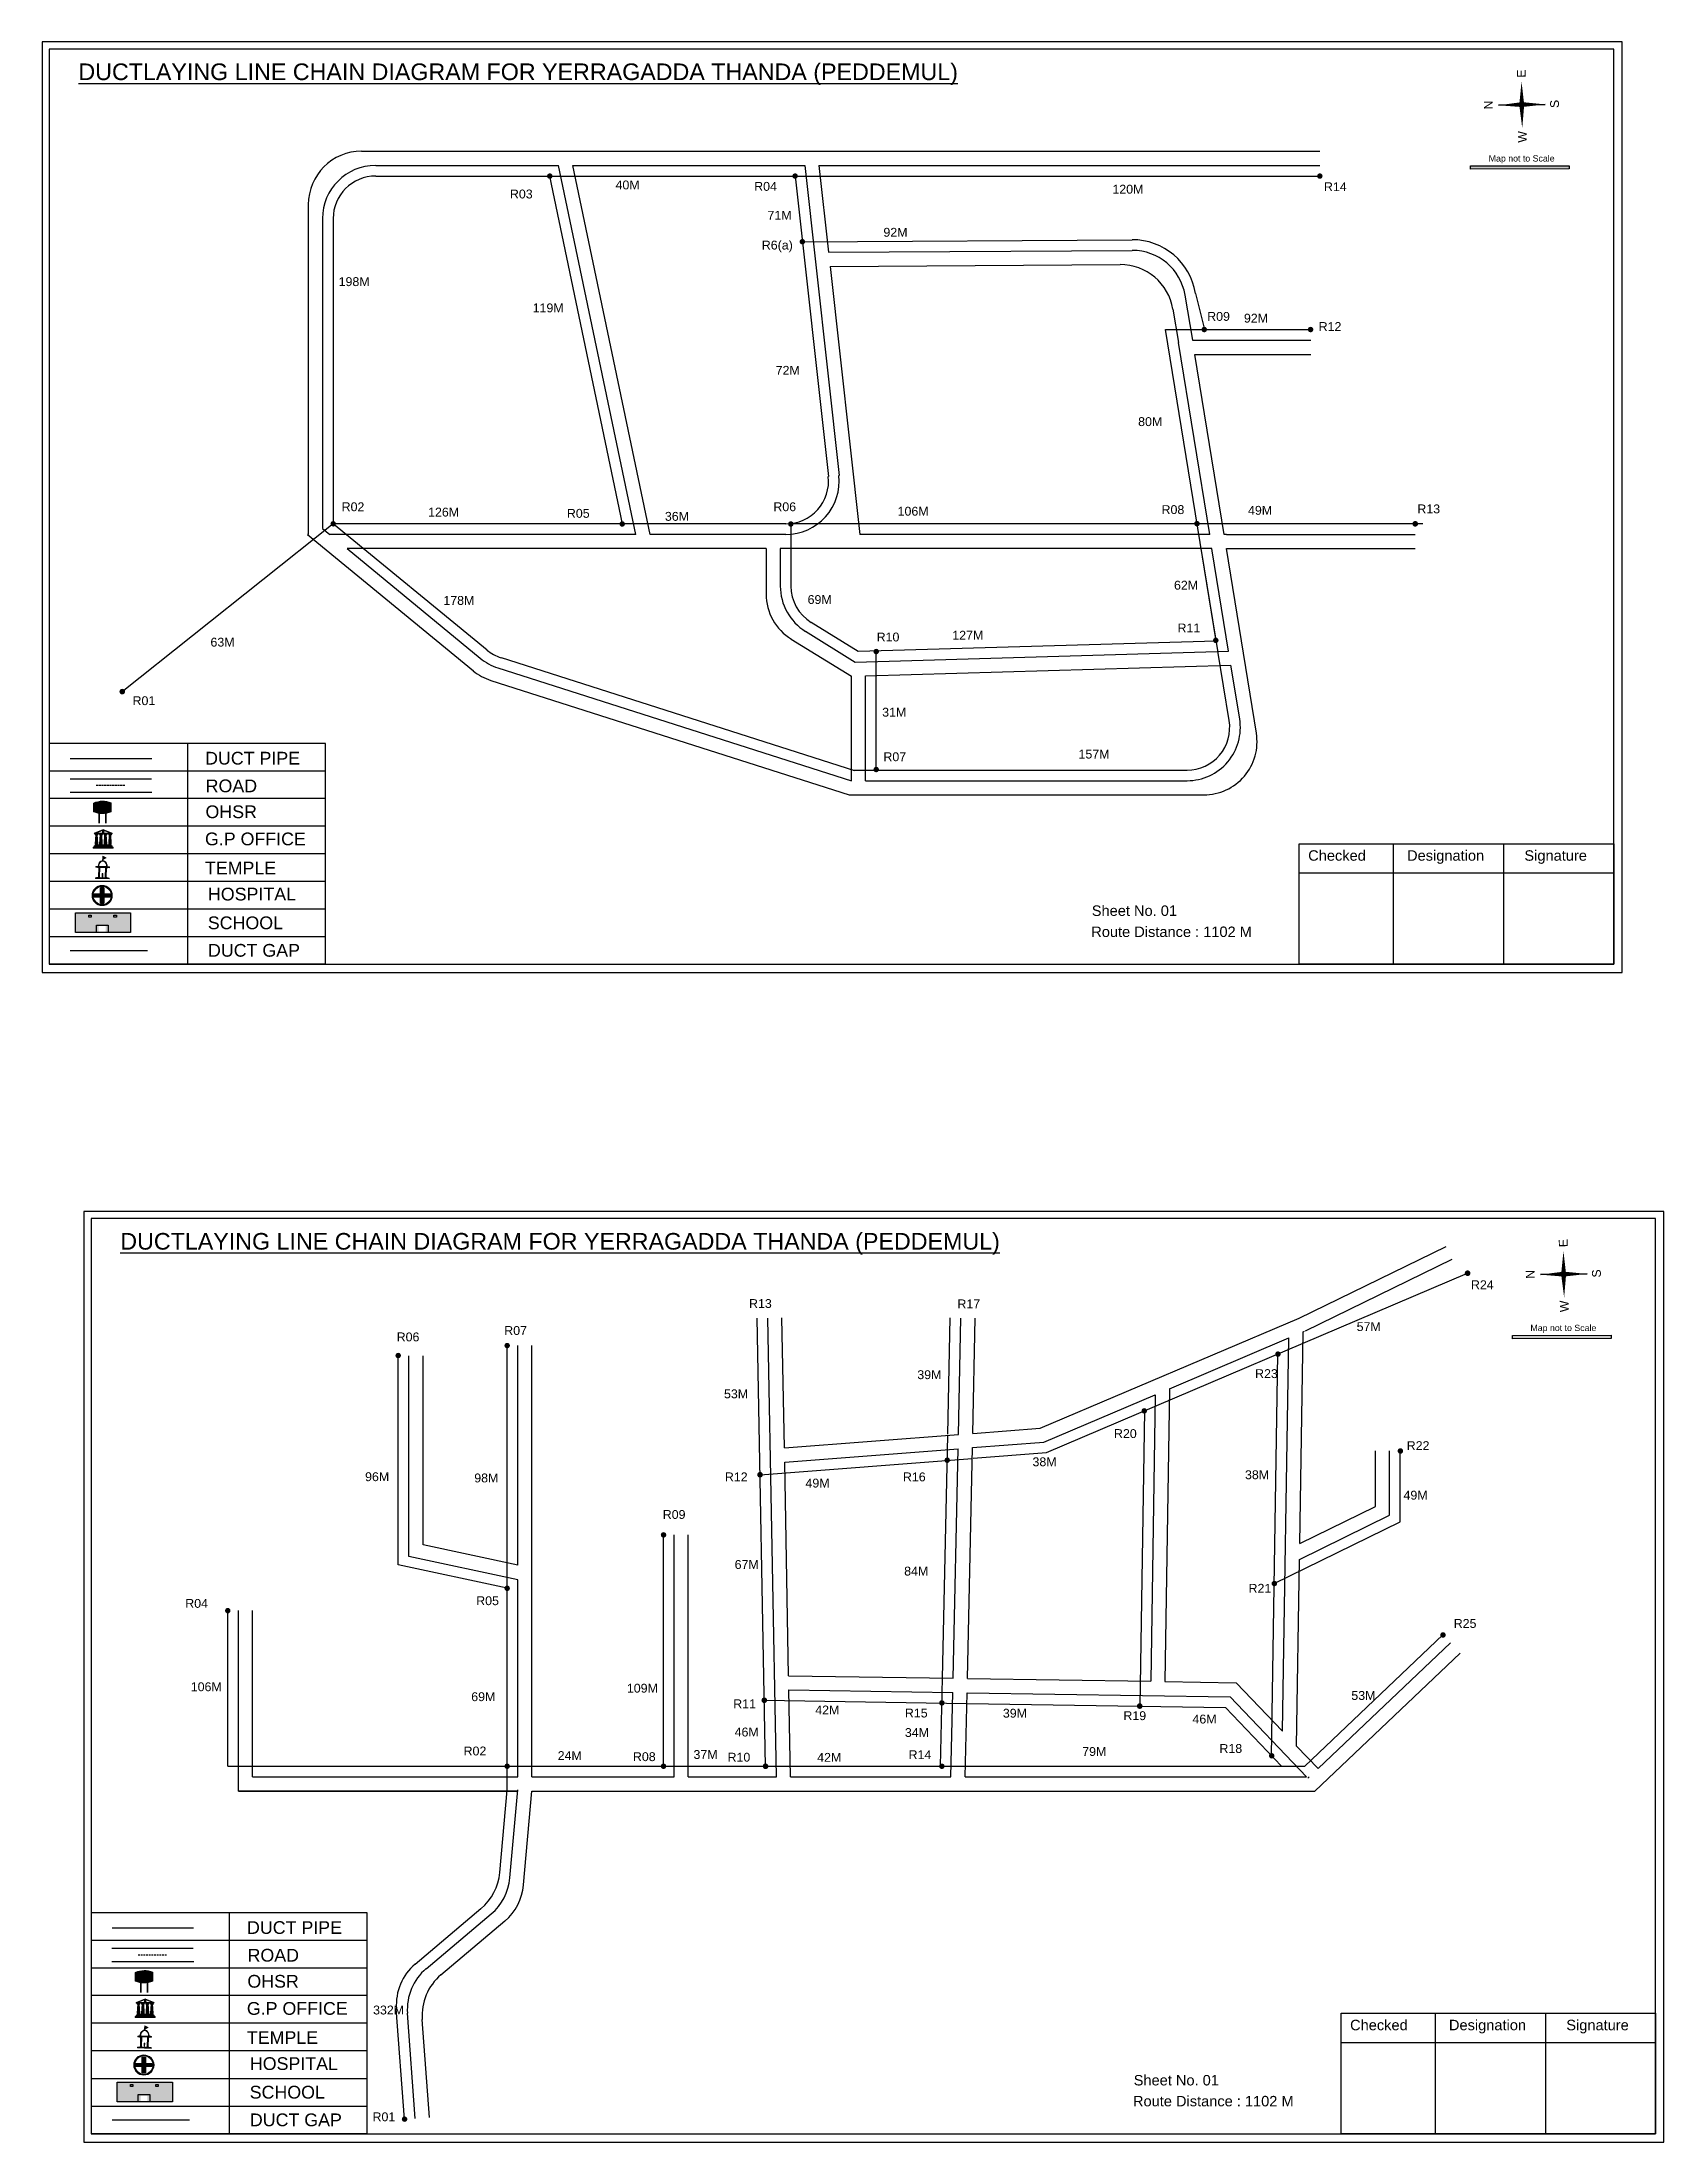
# Model space of a CAD drawing. Header units: inches. Extents: x -117 to 51867, y -12715 to 3423.
# Drawn here: x 47510 to 48424, y -11413 to -10229 of the extents above; entities that cross this region are included whole.
import ezdxf

# ---------------------------------------------------------------- set-up
doc = ezdxf.new("R2010")
doc.units = ezdxf.units.IN
doc.header["$MEASUREMENT"] = 0
doc.linetypes.add('DASHEDX2', pattern=[1.5, 1, -0.5])
for name, color, linetype in [('LANDMARK', 7, 'Continuous'), ('OHT', 7, 'Continuous'), ('pipe', 5, 'Continuous')]:
    doc.layers.add(name, color=color, linetype=linetype)
doc.styles.get("Standard").update_dxf_attribs({"font": 'arial.ttf'})

msp = doc.modelspace()

# ---------------------------------------------------------------- texts
at = {"color": 242, "true_color": 0xcd2027}
for p in [(47530.3, -10250.4), (47553.9, -10909.6)]:
    msp.add_text('%%UDUCTLAYING LINE CHAIN DIAGRAM FOR YERRAGADDA THANDA (PEDDEMUL)', height=9.375, dxfattribs=at).set_placement(p)
for s, p in [('E', (48345.7, -10249)), ('S', (48364.4, -10266.1)), ('N', (48327.1, -10266.9)), ('W', (48346.3, -10285.6)), ('E', (48369.3, -10908.2)), ('N', (48350.7, -10926)), ('S', (48388, -10925.3)), ('W', (48369.9, -10944.8))]:
    msp.add_text(s, height=4.95, rotation=91.0063).set_placement(p)
for s, height, p in [('Map not to Scale', 3.542, (48324.8, -10296.3)), ('40M', 5, (47832.9, -10312)), ('R04', 5, (47911, -10312.8)), ('120M', 5, (48112.8, -10314.4)), ('R14', 5, (48232, -10313)), ('R03', 5, (47773.4, -10317.1)), ('71M', 5, (47918.5, -10329.1)), ('R6(a)', 5, (47915.3, -10345.9)), ('92M', 5, (47983.8, -10338.7)), ('198M', 5, (47676.9, -10366.5)), ('119M', 5, (47786.2, -10381.3)), ('R09', 5, (48166.2, -10386.1)), ('92M', 5, (48186.9, -10387.1)), ('R12', 5, (48229, -10391.8)), ('72M', 5, (47923.1, -10416.5)), ('80M', 5, (48127.3, -10445.4)), ('R02', 5, (47678.6, -10493.4)), ('126M', 5, (47727.3, -10496.4)), ('R05', 5, (47805.5, -10497.1)), ('36M', 5, (47860.7, -10498.8)), ('R06', 5, (47921.8, -10493.4)), ('106M', 5, (47991.8, -10495.9)), ('R08', 5, (48140.5, -10495)), ('49M', 5, (48189.2, -10495.4)), ('R13', 5, (48284.6, -10494.6)), ('62M', 5, (48147.5, -10537.6)), ('178M', 5, (47735.9, -10546.2)), ('69M', 5, (47941.1, -10545.7)), ('R11', 5, (48149.5, -10561.7)), ('63M', 5, (47604.7, -10569.7)), ('R10', 5, (47980, -10566.8)), ('127M', 5, (48022.6, -10565.8)), ('R01', 5, (47560.8, -10602.7)), ('31M', 5, (47983.1, -10609.2)), ('DUCT PIPE', 7.18, (47601.7, -10636.2)), ('R07', 5, (47983.8, -10634.3)), ('157M', 5, (48093.7, -10632.8)), ('ROAD ', 7.18, (47602, -10651.8)), ('OHSR', 7.18, (47601.9, -10666.4)), ('G.P OFFICE', 7.18, (47601.6, -10681.7)), ('Checked', 5.89, (48223.1, -10690.4)), ('Designation', 5.886, (48278.8, -10690.4)), ('Signature', 5.89, (48344.9, -10690.4)), ('TEMPLE', 7.18, (47601.6, -10698.1)), ('HOSPITAL', 7.18, (47603.3, -10712.8)), ('SCHOOL', 7.18, (47603.2, -10729)), ('Sheet No. 01', 5.886, (48101.2, -10721.5)), ('Route Distance : 1102 M', 5.886, (48100.9, -10733.4)), ('DUCT GAP', 7.18, (47603.3, -10744.5)), ('R24', 5, (48314.8, -10931.9)), ('R13', 5, (47908.1, -10942.5)), ('R17', 5, (48025.5, -10942.7)), ('R06', 5, (47709.6, -10961.3)), ('R07', 5, (47770.2, -10957.7)), ('57M', 5, (48250.4, -10955.5)), ('Map not to Scale', 3.542, (48348.3, -10955.5)), ('39M', 5, (48002.9, -10982.6)), ('R23', 5, (48193.2, -10982)), ('53M', 5, (47894, -10993.4)), ('R20', 5, (48113.7, -11015.8)), ('R22', 5, (48278.6, -11022.6)), ('38M', 5, (48067.8, -11031.7)), ('96M', 5, (47691.8, -11040.1)), ('98M', 5, (47753.3, -11040.8)), ('R12', 5, (47894.5, -11040.2)), ('49M', 5, (47939.9, -11043.7)), ('R16', 5, (47994.8, -11040.2)), ('38M', 5, (48187.5, -11039)), ('49M', 5, (48276.8, -11050.5)), ('R09', 5, (47859.5, -11061.4)), ('67M', 5, (47900, -11089.6)), ('84M', 5, (47995.5, -11093.3)), ('R21', 5, (48189.5, -11103)), ('R04', 5, (47590.5, -11111.5)), ('R05', 5, (47754.4, -11110)), ('R25', 5, (48305.1, -11122.8)), ('106M', 5, (47593.6, -11158.5)), ('69M', 5, (47751.6, -11164.1)), ('109M', 5, (47839.3, -11159.3)), ('53M', 5, (48247.4, -11163.4)), ('R11', 5, (47899.2, -11168.1)), ('42M', 5, (47945.4, -11171.6)), ('R15', 5, (47995.9, -11173.3)), ('39M', 5, (48051.1, -11173.4)), ('R19', 5, (48119, -11174.8)), ('46M', 5, (48157.9, -11176.7)), ('46M', 5, (47900, -11184)), ('34M', 5, (47995.9, -11184.3)), ('R02', 5, (47747.3, -11194.7)), ('24M', 5, (47800.3, -11197.3)), ('R08', 5, (47842.7, -11197.9)), ('37M', 5, (47876.8, -11196.7)), ('R10', 5, (47896, -11198.2)), ('42M', 5, (47946.5, -11198.3)), ('R14', 5, (47998, -11196.8)), ('79M', 5, (48095.8, -11195)), ('R18', 5, (48173.1, -11193.3)), ('DUCT PIPE', 7.18, (47625.3, -11295.3)), ('ROAD ', 7.18, (47625.6, -11310.9)), ('OHSR', 7.18, (47625.5, -11325.6)), ('G.P OFFICE', 7.18, (47625.2, -11340.9)), ('332M', 5, (47696.3, -11340.7)), ('TEMPLE', 7.18, (47625.2, -11357.3)), ('Checked', 5.89, (48246.7, -11349.6)), ('Designation', 5.886, (48302.4, -11349.6)), ('Signature', 5.89, (48368.5, -11349.6)), ('HOSPITAL', 7.18, (47626.9, -11372)), ('Sheet No. 01', 5.886, (48124.8, -11380.7)), ('SCHOOL', 7.18, (47626.8, -11388.1)), ('Route Distance : 1102 M', 5.886, (48124.4, -11392.5)), ('DUCT GAP', 7.18, (47626.9, -11403.7)), ('R01', 5, (47696, -11400.9))]:
    msp.add_text(s, height=height).set_placement(p)

# ---------------------------------------------------------------- blocks, each defined once
blk = doc.blocks.new('OHT')
at = {"linetype": 'Continuous', "lineweight": 0, "true_color": 0x0ffffc}
blk.add_hatch(color=4, dxfattribs=at).paths.add_polyline_path([(0.012, 1), (0, 1, 0.101323), (-0.4, 0.916), (-0.4, 0.525, 0.194075), (0.399, 0.521), (0.399, 0.921, 0.097877)])
at = {"color": 4, "linetype": 'Continuous', "lineweight": 0, "true_color": 0x0ffffc, "flags": 128}
for points in [[(-0.4, 0.525), (-0.4, 0.916)], [(0.399, 0.521), (0.399, 0.921)]]:
    blk.add_lwpolyline(points, dxfattribs=at)
at = {"color": 4, "linetype": 'Continuous', "lineweight": 0, "true_color": 0x0ffffc, "const_width": 0.075, "flags": 128}
for points in [[(-0.15, 0), (-0.15, 0.475)], [(0.15, 0), (0.15, 0.473)]]:
    blk.add_lwpolyline(points, dxfattribs=at)
at = {"color": 4, "linetype": 'Continuous', "lineweight": 0, "true_color": 0x0ffffc}
for centre, radius, start, end in [((0.006, -0.019), 1.019, 67.31091, 113.47108), ((0.004, 1.513), 1.068, 247.76824, 291.70073)]:
    blk.add_arc(centre, radius, start, end, dxfattribs=at)
blk = doc.blocks.new('Government_Office')
at = {"linetype": 'Continuous', "lineweight": 0, "true_color": 0xff0000}
for points in [[(-0.5, 0.05), (0.5, 0.05), (0.5, 0), (-0.5, 0)], [(-0.45, 0.08), (-0.45, 0.12), (0.45, 0.12), (0.45, 0.08)], [(-0.4, 0.14), (-0.4, 0.18), (0.4, 0.18), (0.4, 0.14)]]:
    blk.add_hatch(color=1, dxfattribs=at).paths.add_polyline_path(points)
h = blk.add_hatch(color=1, dxfattribs=at)
h.paths.add_polyline_path([(0.44, 0.72), (0.45, 0.75), (0, 0.93), (-0.45, 0.75), (-0.44, 0.72)])
h.paths.add_polyline_path([(0.36, 0.75), (-0.36, 0.75), (0, 0.9)], flags=16)
h.paths.add_polyline_path([(0, 0.78, -1), (0, 0.87, -1)], flags=0)
h = blk.add_hatch(color=1, dxfattribs=at)
edge = h.paths.add_edge_path()
edge.add_line((-0.27, 0.2), (-0.3, 0.68))
edge.add_line((-0.3, 0.68), (-0.29, 0.68))
edge.add_arc((-0.28, 0.69), 0.0176, 225.304, 441.5659)
edge.add_line((-0.28, 0.7), (-0.39, 0.7))
edge.add_arc((-0.39, 0.69), 0.0176, 98.4341, 314.696)
edge.add_line((-0.38, 0.68), (-0.37, 0.68))
edge.add_line((-0.37, 0.68), (-0.4, 0.2))
edge.add_line((-0.4, 0.2), (-0.27, 0.2))
h = blk.add_hatch(color=1, dxfattribs=at)
edge = h.paths.add_edge_path()
edge.add_line((-0.05, 0.2), (-0.07, 0.68))
edge.add_line((-0.07, 0.68), (-0.07, 0.68))
edge.add_arc((-0.05, 0.69), 0.0176, 225.304, 441.5659)
edge.add_line((-0.05, 0.7), (-0.17, 0.7))
edge.add_arc((-0.17, 0.69), 0.0176, 98.4341, 314.696)
edge.add_line((-0.16, 0.68), (-0.15, 0.68))
edge.add_line((-0.15, 0.68), (-0.18, 0.2))
edge.add_line((-0.18, 0.2), (-0.05, 0.2))
h = blk.add_hatch(color=1, dxfattribs=at)
edge = h.paths.add_edge_path()
edge.add_arc((0, 0.83), 0.0467, 90, 270)
edge.add_arc((0, 0.83), 0.0467, 270, 450)
h = blk.add_hatch(color=1, dxfattribs=at)
edge = h.paths.add_edge_path()
edge.add_line((0.18, 0.2), (0.15, 0.68))
edge.add_line((0.15, 0.68), (0.16, 0.68))
edge.add_arc((0.17, 0.69), 0.0176, 225.304, 441.5659)
edge.add_line((0.17, 0.7), (0.05, 0.7))
edge.add_arc((0.05, 0.69), 0.0176, 98.4341, 314.696)
edge.add_line((0.07, 0.68), (0.07, 0.68))
edge.add_line((0.07, 0.68), (0.05, 0.2))
edge.add_line((0.05, 0.2), (0.18, 0.2))
h = blk.add_hatch(color=1, dxfattribs=at)
edge = h.paths.add_edge_path()
edge.add_line((0.4, 0.2), (0.37, 0.68))
edge.add_line((0.37, 0.68), (0.38, 0.68))
edge.add_arc((0.39, 0.69), 0.0176, 225.304, 441.5659)
edge.add_line((0.4, 0.7), (0.28, 0.7))
edge.add_arc((0.28, 0.69), 0.0176, 98.4341, 314.696)
edge.add_line((0.29, 0.68), (0.3, 0.68))
edge.add_line((0.3, 0.68), (0.27, 0.2))
edge.add_line((0.27, 0.2), (0.4, 0.2))
at = {"color": 1, "linetype": 'Continuous', "lineweight": 0, "true_color": 0xff0000, "flags": 128}
for points in [[(-0.5, 0.05), (0.5, 0.05), (0.5, 0), (-0.5, 0)], [(-0.45, 0.75), (-0.44, 0.72), (0.44, 0.72), (0.45, 0.75), (0, 0.93)], [(-0.45, 0.08), (-0.45, 0.12), (0.45, 0.12), (0.45, 0.08)], [(-0.4, 0.14), (-0.4, 0.18), (0.4, 0.18), (0.4, 0.14)], [(-0.36, 0.75), (0.36, 0.75), (0, 0.9)]]:
    blk.add_lwpolyline(points, close=True, dxfattribs=at)
for points in [[(-0.27, 0.2), (-0.3, 0.68), (-0.29, 0.68, 1.379694), (-0.28, 0.7), (-0.39, 0.7, 1.379694), (-0.38, 0.68), (-0.37, 0.68), (-0.4, 0.2)], [(-0.05, 0.2), (-0.07, 0.68), (-0.07, 0.68, 1.379694), (-0.05, 0.7), (-0.17, 0.7, 1.379694), (-0.16, 0.68), (-0.15, 0.68), (-0.18, 0.2)], [(0, 0.87, 1), (0, 0.78, 1)], [(0.18, 0.2), (0.15, 0.68), (0.16, 0.68, 1.379694), (0.17, 0.7), (0.05, 0.7, 1.379694), (0.07, 0.68), (0.07, 0.68), (0.05, 0.2)], [(0.4, 0.2), (0.37, 0.68), (0.38, 0.68, 1.379694), (0.4, 0.7), (0.28, 0.7, 1.379694), (0.29, 0.68), (0.3, 0.68), (0.27, 0.2)]]:
    blk.add_lwpolyline(points, format="xyb", close=True, dxfattribs=at)
blk = doc.blocks.new('Temple')
at = {"linetype": 'Continuous', "lineweight": 0, "true_color": 0xe66000}
blk.add_hatch(color=32, dxfattribs=at).paths.add_polyline_path([(-0.006, 1), (0.147, 0.931), (0, 0.85)])
at = {"linetype": 'Continuous', "lineweight": 0, "true_color": 0xff0000}
h = blk.add_hatch(color=1, dxfattribs=at)
edge = h.paths.add_edge_path()
edge.add_line((0.175, 0.49), (0.225, 0.49))
edge.add_line((0.225, 0.49), (0.225, 0.497))
edge.add_line((0.225, 0.497), (0.307, 0.497))
edge.add_line((0.307, 0.497), (0.307, 0.533))
edge.add_line((0.307, 0.533), (0.257, 0.533))
edge.add_line((0.257, 0.533), (0.257, 0.54))
edge.add_line((0.257, 0.54), (0.2, 0.54))
edge.add_spline(control_points=[(0.2, 0.54), (0.2, 0.589), (0.19, 0.638), (0.142, 0.743), (0.092, 0.79), (0.027, 0.805), (0.02, 0.806), (0.012, 0.806)], knot_values=[4.712389, 4.712389, 4.712389, 4.712389, 5.278166, 5.278166, 6.117402, 6.117402, 6.223801, 6.223801, 6.223801, 6.223801], degree=3, periodic=0)
edge.add_line((0.012, 0.806), (0.012, 0.79))
edge.add_line((0.012, 0.79), (-0.012, 0.79))
edge.add_line((-0.012, 0.79), (-0.012, 0.806))
edge.add_spline(control_points=[(-0.012, 0.806), (-0.055, 0.802), (-0.096, 0.781), (-0.171, 0.699), (-0.197, 0.628), (-0.2, 0.55), (-0.2, 0.545), (-0.2, 0.54)], knot_values=[6.343965, 6.343965, 6.343965, 6.343965, 6.956638, 6.956638, 7.795874, 7.795874, 7.853982, 7.853982, 7.853982, 7.853982], degree=3, periodic=0)
edge.add_line((-0.2, 0.54), (-0.257, 0.54))
edge.add_line((-0.257, 0.54), (-0.257, 0.533))
edge.add_line((-0.257, 0.533), (-0.307, 0.533))
edge.add_line((-0.307, 0.533), (-0.307, 0.497))
edge.add_line((-0.307, 0.497), (-0.225, 0.497))
edge.add_line((-0.225, 0.497), (-0.225, 0.49))
edge.add_line((-0.225, 0.49), (-0.175, 0.49))
edge.add_line((-0.175, 0.49), (-0.175, 0.07))
edge.add_arc((-0.205, 0.07), 0.03, -90, 0, ccw=False)
edge.add_line((-0.205, 0.04), (-0.257, 0.04))
edge.add_line((-0.257, 0.04), (-0.257, 0.033))
edge.add_line((-0.257, 0.033), (-0.307, 0.033))
edge.add_line((-0.307, 0.033), (-0.307, 0))
edge.add_line((-0.307, 0), (0.307, 0))
edge.add_line((0.307, 0), (0.307, 0.033))
edge.add_line((0.307, 0.033), (0.257, 0.033))
edge.add_line((0.257, 0.033), (0.257, 0.04))
edge.add_line((0.257, 0.04), (0.205, 0.04))
edge.add_arc((0.205, 0.07), 0.03, 180, 270, ccw=False)
edge.add_line((0.175, 0.07), (0.175, 0.49))
h.paths.add_polyline_path([(0.125, 0.07, -0.414214), (0.095, 0.04), (0.05, 0.04), (0.05, 0.033), (-0.05, 0.033), (-0.05, 0.04), (-0.095, 0.04, -0.414214), (-0.125, 0.07), (-0.125, 0.497), (0.125, 0.497)], flags=16)
edge = h.paths.add_edge_path(flags=16)
edge.add_ellipse((0, 0.54), major_axis=(0, 0.242), ratio=0.722808, start_angle=270, end_angle=450, ccw=False)
edge.add_line((0.175, 0.54), (-0.175, 0.54))
h.paths.add_polyline_path([(0.012, 0.23), (0.012, 0.07), (-0.012, 0.07), (-0.012, 0.23)], flags=0)
h = blk.add_hatch(color=1, dxfattribs=at)
edge = h.paths.add_edge_path()
edge.add_line((0.012, 0.857), (0, 0.85))
edge.add_line((0, 0.85), (-0.003, 0.925))
edge.add_line((-0.003, 0.925), (-0.012, 0.925))
edge.add_line((-0.012, 0.925), (-0.012, 0.806))
edge.add_spline(control_points=[(-0.012, 0.806), (-0.004, 0.807), (0.004, 0.807), (0.012, 0.806)], knot_values=[6.223801, 6.223801, 6.223801, 6.223801, 6.343965, 6.343965, 6.343965, 6.343965], degree=3, periodic=0)
edge.add_line((0.012, 0.806), (0.012, 0.857))
h = blk.add_hatch(color=1, dxfattribs=at)
edge = h.paths.add_edge_path()
edge.add_line((0.012, 0.79), (0.012, 0.806))
edge.add_spline(control_points=[(0.012, 0.806), (0.004, 0.807), (-0.004, 0.807), (-0.012, 0.806)], knot_values=[6.223801, 6.223801, 6.223801, 6.223801, 6.343965, 6.343965, 6.343965, 6.343965], degree=3, periodic=0)
edge.add_line((-0.012, 0.806), (-0.012, 0.79))
edge.add_line((-0.012, 0.79), (0.012, 0.79))
at = {"color": 32, "linetype": 'Continuous', "lineweight": 0, "true_color": 0xe66000, "flags": 128}
blk.add_lwpolyline([(-0.006, 1), (0.147, 0.931), (0, 0.85), (-0.006, 1)], dxfattribs=at)
at = {"color": 1, "linetype": 'Continuous', "lineweight": 0, "true_color": 0xff0000, "flags": 128}
blk.add_lwpolyline([(0.2, 0.54), (0.257, 0.54), (0.257, 0.533), (0.307, 0.533), (0.307, 0.497), (0.225, 0.497), (0.225, 0.49), (0.175, 0.49), (0.175, 0.07, 0.414214), (0.205, 0.04), (0.257, 0.04), (0.257, 0.033), (0.307, 0.033), (0.307, 0), (-0.307, 0), (-0.307, 0.033), (-0.257, 0.033), (-0.257, 0.04), (-0.205, 0.04, 0.414214), (-0.175, 0.07), (-0.175, 0.49), (-0.225, 0.49), (-0.225, 0.497), (-0.307, 0.497), (-0.307, 0.533), (-0.257, 0.533), (-0.257, 0.54), (-0.2, 0.54)], format="xyb", dxfattribs=at)
blk.add_lwpolyline([(-0.175, 0.54), (0.175, 0.54)], dxfattribs=at)
blk.add_lwpolyline([(0.125, 0.497), (0.125, 0.07, -0.414214), (0.095, 0.04), (0.05, 0.04), (0.05, 0.033), (-0.05, 0.033), (-0.05, 0.04), (-0.095, 0.04, -0.414214), (-0.125, 0.07), (-0.125, 0.497)], format="xyb", close=True, dxfattribs=at)
for points in [[(0.012, 0.925), (-0.012, 0.925), (-0.012, 0.79), (0.012, 0.79)], [(0.012, 0.23), (-0.012, 0.23), (-0.012, 0.07), (0.012, 0.07)]]:
    blk.add_lwpolyline(points, close=True, dxfattribs=at)
at = {"color": 1, "linetype": 'Continuous', "lineweight": 0, "true_color": 0xff0000}
blk.add_ellipse((0, 0.54), major_axis=(0, 0.242), ratio=0.722808, start_param=4.712389, end_param=7.853982, dxfattribs=at)
blk.add_open_spline([(0.2, 0.54), (0.2, 0.589), (0.19, 0.638), (0.142, 0.743), (0.092, 0.79), (-0.023, 0.816), (-0.085, 0.794), (-0.171, 0.699), (-0.197, 0.628), (-0.2, 0.55), (-0.2, 0.545), (-0.2, 0.54)], degree=3, knots=[4.712389, 4.712389, 4.712389, 4.712389, 5.278166, 5.278166, 6.117402, 6.117402, 6.956638, 6.956638, 7.795874, 7.795874, 7.853982, 7.853982, 7.853982, 7.853982], dxfattribs=at)
blk = doc.blocks.new('*U113')
at = {"color": 0, "linetype": 'DASHEDX2', "transparency": 16777216}
blk.add_line((-8.2, 0), (8, 0), dxfattribs=at)
blk = doc.blocks.new('Hospital')
at = {"linetype": 'Continuous', "lineweight": 0, "true_color": 0x000000}
h = blk.add_hatch(color=18, dxfattribs=at)
h.paths.add_polyline_path([(-0.5, 0, 1), (0.5, 0, 1)])
h.paths.add_polyline_path([(0.45, 0, -1), (-0.45, 0, -1)], flags=16)
at = {"linetype": 'Continuous', "true_color": 0xff0000}
blk.add_hatch(color=1, dxfattribs=at).paths.add_polyline_path([(-0.39, 0.08), (-0.08, 0.08), (-0.08, 0.39), (0.08, 0.39), (0.08, 0.08), (0.39, 0.08), (0.39, -0.08), (0.08, -0.08), (0.08, -0.39), (-0.08, -0.39), (-0.08, -0.08), (-0.39, -0.08)])
at = {"color": 1, "linetype": 'Continuous', "true_color": 0xff0000, "flags": 128}
blk.add_lwpolyline([(-0.39, 0.08), (-0.08, 0.08), (-0.08, 0.39), (0.08, 0.39), (0.08, 0.08), (0.39, 0.08), (0.39, -0.08), (0.08, -0.08), (0.08, -0.39), (-0.08, -0.39), (-0.08, -0.08), (-0.39, -0.08)], close=True, dxfattribs=at)
at = {"color": 18, "linetype": 'Continuous', "lineweight": 0, "true_color": 0x000000}
for radius in [0.5, 0.446]:
    blk.add_circle((0, 0), radius, dxfattribs=at)
blk = doc.blocks.new('*U103')
at = {"color": 0, "linetype": 'DASHEDX2', "transparency": 16777216}
blk.add_line((-8.2, 0), (8, 0), dxfattribs=at)

# ---------------------------------------------------------------- hatches: boundary and pattern name
at = {"ltscale": 0.5}
h = msp.add_hatch(color=5, dxfattribs=at)
h.dxf.hatch_style = 1
h.paths.add_polyline_path([(47797.4, -10304.5, 1), (47794.3, -10304.5, 1)])
h = msp.add_hatch(color=5, dxfattribs=at)
h.dxf.hatch_style = 1
h.paths.add_polyline_path([(47935.6, -10304.5, 1), (47932.5, -10304.5, 1)])
h = msp.add_hatch(color=5, dxfattribs=at)
h.dxf.hatch_style = 1
h.paths.add_polyline_path([(48231.2, -10304.5, 1), (48228.1, -10304.5, 1)])
at = {"true_color": 0x0093dd}
h = msp.add_hatch(color=142, dxfattribs=at)
h.dxf.hatch_style = 1
h.paths.add_polyline_path([(48314.6, -10298.8), (48314.6, -10300.7), (48370.1, -10300.5), (48370.1, -10298.7)])
at = {"ltscale": 0.5}
h = msp.add_hatch(color=5, dxfattribs=at)
h.dxf.hatch_style = 1
h.paths.add_polyline_path([(47939.7, -10341.5, 1), (47936.6, -10341.5, 1)])
h = msp.add_hatch(color=5, dxfattribs=at)
h.dxf.hatch_style = 1
h.paths.add_polyline_path([(48166.1, -10391, 1), (48163, -10391, 1)])
h = msp.add_hatch(color=5, dxfattribs=at)
h.dxf.hatch_style = 1
h.paths.add_polyline_path([(48226, -10391, 1), (48222.9, -10391, 1)])
h = msp.add_hatch(color=5, dxfattribs=at)
h.dxf.hatch_style = 1
h.paths.add_polyline_path([(47675.4, -10500.5, 1), (47672.3, -10500.5, 1)])
h = msp.add_hatch(color=5, dxfattribs=at)
h.dxf.hatch_style = 1
h.paths.add_polyline_path([(47838.2, -10500.6, 1), (47835.1, -10500.6, 1)])
h = msp.add_hatch(color=5, dxfattribs=at)
h.dxf.hatch_style = 1
h.paths.add_polyline_path([(47933.2, -10500.6, 1), (47930.1, -10500.6, 1)])
h = msp.add_hatch(color=5, dxfattribs=at)
h.dxf.hatch_style = 1
h.paths.add_polyline_path([(48162, -10500.4, 1), (48158.9, -10500.4, 1)])
h = msp.add_hatch(color=5, dxfattribs=at)
h.dxf.hatch_style = 1
h.paths.add_polyline_path([(48285, -10500.5, 1), (48281.8, -10500.5, 1)])
h = msp.add_hatch(color=5, dxfattribs=at)
h.dxf.hatch_style = 1
h.paths.add_polyline_path([(48172.6, -10566.2, 1), (48169.5, -10566.2, 1)])
h = msp.add_hatch(color=5, dxfattribs=at)
h.dxf.hatch_style = 1
h.paths.add_polyline_path([(47981.3, -10572.5, 1), (47978.2, -10572.5, 1)])
h = msp.add_hatch(color=5, dxfattribs=at)
h.dxf.hatch_style = 1
h.paths.add_polyline_path([(47556.6, -10595.1, 1), (47553.4, -10595.1, 1)])
h = msp.add_hatch(color=5, dxfattribs=at)
h.dxf.hatch_style = 1
h.paths.add_polyline_path([(47981.3, -10639, 1), (47978.2, -10639, 1)])
at = {"true_color": 0xc8c92d}
h = msp.add_hatch(color=52, dxfattribs=at)
h.dxf.hatch_style = 1
h.paths.add_polyline_path([(47534.8, -10719.7), (47528.6, -10719.7), (47528.6, -10730.8), (47534.8, -10730.8)])
h.paths.add_polyline_path([(47559.6, -10719.7), (47553.5, -10719.7), (47553.5, -10730.8), (47559.6, -10730.8)])
at = {"true_color": 0x293189}
h = msp.add_hatch(color=177, dxfattribs=at)
h.dxf.hatch_style = 1
h.paths.add_polyline_path([(47553.5, -10719.7), (47534.8, -10719.7), (47534.8, -10730.8), (47541.8, -10730.8), (47541.8, -10727.2), (47545.6, -10727.2), (47545.6, -10730.8), (47553.5, -10730.8)])
h.paths.add_polyline_path([(47537.4, -10722.2), (47536.1, -10722.2), (47536.1, -10721), (47537.4, -10721)], flags=16)
h.paths.add_polyline_path([(47550.3, -10722.2), (47550.3, -10721), (47551.7, -10721), (47551.7, -10722.2)], flags=16)
at = {"ltscale": 0.5}
h = msp.add_hatch(color=5, dxfattribs=at)
h.dxf.hatch_style = 1
h.paths.add_polyline_path([(48314.5, -10922.9, 1), (48311.3, -10922.9, 1)])
at = {"true_color": 0x0093dd}
h = msp.add_hatch(color=142, dxfattribs=at)
h.dxf.hatch_style = 1
h.paths.add_polyline_path([(48338.2, -10958), (48338.2, -10959.8), (48393.7, -10959.7), (48393.7, -10957.8)])
at = {"ltscale": 0.5}
h = msp.add_hatch(color=5, dxfattribs=at)
h.dxf.hatch_style = 1
h.paths.add_polyline_path([(47712, -10969.3, 1), (47708.9, -10969.3, 1)])
h = msp.add_hatch(color=5, dxfattribs=at)
h.dxf.hatch_style = 1
h.paths.add_polyline_path([(47773.4, -10963.7, 1), (47770.3, -10963.7, 1)])
h = msp.add_hatch(color=5, dxfattribs=at)
h.dxf.hatch_style = 1
h.paths.add_polyline_path([(48207.6, -10968.5, 1), (48204.5, -10968.5, 1)])
h = msp.add_hatch(color=5, dxfattribs=at)
h.dxf.hatch_style = 1
h.paths.add_polyline_path([(48132.3, -11000.5, 1), (48129.2, -11000.5, 1)])
h = msp.add_hatch(color=5, dxfattribs=at)
h.dxf.hatch_style = 1
h.paths.add_polyline_path([(48021.3, -11028.3, 1), (48018.2, -11028.3, 1)])
h = msp.add_hatch(color=5, dxfattribs=at)
h.dxf.hatch_style = 1
h.paths.add_polyline_path([(48276.6, -11023.1, 1), (48273.5, -11023.1, 1)])
h = msp.add_hatch(color=5, dxfattribs=at)
h.dxf.hatch_style = 1
h.paths.add_polyline_path([(47915.9, -11036.5, 1), (47912.7, -11036.5, 1)])
h = msp.add_hatch(color=5, dxfattribs=at)
h.dxf.hatch_style = 1
h.paths.add_polyline_path([(47861.5, -11070.4, 1), (47858.4, -11070.4, 1)])
h = msp.add_hatch(color=5, dxfattribs=at)
h.dxf.hatch_style = 1
h.paths.add_polyline_path([(47773.4, -11100.5, 1), (47770.3, -11100.5, 1)])
h = msp.add_hatch(color=5, dxfattribs=at)
h.dxf.hatch_style = 1
h.paths.add_polyline_path([(48205.6, -11097.8, 1), (48202.5, -11097.8, 1)])
h = msp.add_hatch(color=5, dxfattribs=at)
h.dxf.hatch_style = 1
h.paths.add_polyline_path([(47616, -11113.1, 1), (47612.9, -11113.1, 1)])
h = msp.add_hatch(color=5, dxfattribs=at)
h.dxf.hatch_style = 1
h.paths.add_polyline_path([(48300.6, -11126.8, 1), (48297.5, -11126.8, 1)])
h = msp.add_hatch(color=5, dxfattribs=at)
h.dxf.hatch_style = 1
h.paths.add_polyline_path([(47918.3, -11163.6, 1), (47915.1, -11163.6, 1)])
h = msp.add_hatch(color=5, dxfattribs=at)
h.dxf.hatch_style = 1
h.paths.add_polyline_path([(48018.3, -11165.1, 1), (48015.2, -11165.1, 1)])
h = msp.add_hatch(color=5, dxfattribs=at)
h.dxf.hatch_style = 1
h.paths.add_polyline_path([(48129.8, -11166.9, 1), (48126.6, -11166.9, 1)])
h = msp.add_hatch(color=5, dxfattribs=at)
h.dxf.hatch_style = 1
h.paths.add_polyline_path([(48204.1, -11194.9, 1), (48201, -11194.9, 1)])
h = msp.add_hatch(color=5, dxfattribs=at)
h.dxf.hatch_style = 1
h.paths.add_polyline_path([(47773.4, -11200.8, 1), (47770.3, -11200.8, 1)])
h = msp.add_hatch(color=5, dxfattribs=at)
h.dxf.hatch_style = 1
h.paths.add_polyline_path([(47861.5, -11200.8, 1), (47858.4, -11200.8, 1)])
h = msp.add_hatch(color=5, dxfattribs=at)
h.dxf.hatch_style = 1
h.paths.add_polyline_path([(47919, -11200.8, 1), (47915.8, -11200.8, 1)])
h = msp.add_hatch(color=5, dxfattribs=at)
h.dxf.hatch_style = 1
h.paths.add_polyline_path([(48018.3, -11200.8, 1), (48015.2, -11200.8, 1)])
at = {"true_color": 0xc8c92d}
h = msp.add_hatch(color=52, dxfattribs=at)
h.dxf.hatch_style = 1
h.paths.add_polyline_path([(47558.4, -11378.9), (47552.2, -11378.9), (47552.2, -11390), (47558.4, -11390)])
h.paths.add_polyline_path([(47583.2, -11378.9), (47577, -11378.9), (47577, -11390), (47583.2, -11390)])
at = {"true_color": 0x293189}
h = msp.add_hatch(color=177, dxfattribs=at)
h.dxf.hatch_style = 1
h.paths.add_polyline_path([(47577, -11378.9), (47558.4, -11378.9), (47558.4, -11390), (47565.4, -11390), (47565.4, -11386.4), (47569.2, -11386.4), (47569.2, -11390), (47577, -11390)])
h.paths.add_polyline_path([(47561, -11381.4), (47559.6, -11381.4), (47559.6, -11380.1), (47561, -11380.1)], flags=16)
h.paths.add_polyline_path([(47573.9, -11381.4), (47573.9, -11380.1), (47575.3, -11380.1), (47575.3, -11381.4)], flags=16)
at = {"ltscale": 0.5}
h = msp.add_hatch(color=5, dxfattribs=at)
h.dxf.hatch_style = 1
h.paths.add_polyline_path([(47715.6, -11399.7, 1), (47712.5, -11399.7, 1)])

# ---------------------------------------------------------------- linework, layer by layer
for p, q in [((48356.6, -10264.1), (48330.4, -10264.6)), ((48330.4, -10264.6), (48356.6, -10264.1)), ((48356.6, -10264.1), (48330.4, -10264.6)), ((48343.5, -10264.3), (48356.6, -10264.1)), ((47689.8, -10290.5), (47946.6, -10290.5)), ((47946.6, -10290.5), (48229.7, -10290.5)), ((47697.8, -10298.5), (47800.7, -10298.5)), ((47844.3, -10506.5), (47800.7, -10298.5)), ((47852.4, -10506.5), (47808.9, -10298.5)), ((47808.9, -10298.5), (47939.5, -10298.5)), ((47939.5, -10298.5), (47958.8, -10473.2)), ((47947.5, -10298.5), (47952.9, -10347.4)), ((47947.5, -10298.5), (48229.7, -10298.5)), ((47659.8, -10320.5), (47659.8, -10506.5)), ((47667.8, -10328.5), (47667.8, -10503.1)), ((47952.9, -10347.4), (48124, -10346.4)), ((47952.9, -10347.4), (47952.9, -10347.4)), ((47953.8, -10355.4), (48117.2, -10354.4)), ((47953.8, -10355.4), (47970.5, -10506.5)), ((48146.9, -10379.6), (48150, -10398.3)), ((48153.7, -10371.6), (48157.9, -10397)), ((48167.6, -10506.5), (48150, -10398.3)), ((48157.9, -10397), (48224.5, -10397)), ((48175.7, -10506.5), (48159.2, -10405)), ((48159.2, -10405), (48224.5, -10405)), ((47659.4, -10506.5), (47752.8, -10583.4)), ((47659.8, -10506.5), (47659.4, -10506.5)), ((47667.8, -10503.1), (47672, -10506.5)), ((47844.3, -10506.5), (47672, -10506.5)), ((47928.9, -10506.5), (47852.4, -10506.5)), ((48167.6, -10506.5), (47970.5, -10506.5)), ((48177, -10506.5), (48175.7, -10506.5)), ((48177, -10506.5), (48283.4, -10506.5)), ((47681.7, -10514.5), (47756.7, -10576.2)), ((47917.7, -10514.5), (47681.7, -10514.5)), ((47917.7, -10514.5), (47917.7, -10540)), ((48168.9, -10514.5), (47925.7, -10514.5)), ((47925.7, -10514.5), (47925.7, -10535.6)), ((48169.1, -10515.8), (48168.9, -10514.5)), ((48178.3, -10572.2), (48169.1, -10515.8)), ((48193.9, -10618.5), (48177, -10514.5)), ((48177, -10514.5), (48283.4, -10514.5)), ((47931.9, -10565.6), (47965.8, -10586.4)), ((47939.9, -10561.1), (47967.9, -10578.4)), ((47766.6, -10581.6), (47965.8, -10645.3)), ((47967.9, -10578.4), (48178.3, -10572.2)), ((47973.8, -10586.2), (48179.6, -10580.1)), ((48184.5, -10610.5), (48179.6, -10580.1)), ((47762.7, -10588.8), (47964.5, -10653.3)), ((47965.8, -10645.3), (47965.8, -10586.4)), ((47973.8, -10645.3), (47973.8, -10586.2)), ((47513.9, -10624.3), (47513.9, -10747.5)), ((47591.7, -10624.3), (47591.7, -10748.7)), ((47669.5, -10639.9), (47513.9, -10639.9)), ((47525.6, -10644.2), (47571.5, -10644.2)), ((47525.6, -10651.7), (47571.7, -10651.7)), ((47973.8, -10645.3), (48154.9, -10645.3)), ((47669.5, -10655.4), (47513.9, -10655.4)), ((47964.5, -10653.3), (48164.3, -10653.3)), ((47669.5, -10671), (47513.9, -10671)), ((47669.5, -10686.5), (47513.9, -10686.5)), ((47669.5, -10702.1), (47513.9, -10702.1)), ((47513.9, -10717.6), (47669.5, -10717.6)), ((47513.9, -10733.2), (47669.5, -10733.2)), ((47513.9, -10747.5), (47513.9, -10748.7)), ((47513.9, -10747.8), (47513.9, -10748.7)), ((47669.5, -10748.7), (47513.9, -10748.7)), ((48218, -10948.2), (48300.8, -10907.8)), ((48221.5, -10955.3), (48304.3, -10915)), ((48380.2, -10923.3), (48353.9, -10923.7)), ((48353.9, -10923.7), (48380.2, -10923.3)), ((48380.2, -10923.3), (48353.9, -10923.7)), ((48367.1, -10923.5), (48380.2, -10923.3)), ((47923.5, -11206.8), (47918.6, -10948.2)), ((47928, -11021.4), (47926.6, -10948)), ((48026.1, -11013.8), (48027.5, -10948.2)), ((48034.1, -11013.2), (48035.5, -10948.3)), ((48072.2, -11010.3), (48218, -10948.2)), ((48145, -10988), (48212.2, -10959.3)), ((48208.7, -11181.1), (48212.2, -10959.3)), ((48218.4, -11075.2), (48220.2, -10955.9)), ((48220.2, -10955.9), (48221.1, -10955.5)), ((47716.5, -11082.5), (47716.5, -10969.5)), ((47724.5, -11076), (47724.5, -10969.5)), ((47777.8, -11087.5), (47777.8, -10963.7)), ((47785.8, -11206.8), (47785.8, -10963.7)), ((48074.1, -11018.1), (48136.9, -10991.4)), ((48136.9, -10991.4), (48134.4, -11152.9)), ((48145, -10988), (48142.4, -11153.1)), ((47928, -11021.4), (48026.1, -11013.8)), ((48033.9, -11021.2), (48074.1, -11018.1)), ((48034.1, -11013.2), (48072.2, -11010.3)), ((47920, -11022), (47920, -11022)), ((47928.2, -11029.4), (48025.9, -11021.9)), ((47930.4, -11149.8), (47928.2, -11029.4)), ((48023.1, -11151.2), (48025.9, -11021.9)), ((48031.1, -11151.4), (48033.9, -11021.2)), ((48261, -11054.3), (48261, -11023.1)), ((48269, -11059.3), (48269, -11023.1)), ((48218.4, -11075.2), (48261, -11054.3)), ((48218.2, -11084.2), (48269, -11059.3)), ((47777.8, -11087.5), (47724.5, -11076)), ((47865.9, -11206.8), (47865.9, -11070.4)), ((47873.9, -11206.8), (47873.9, -11070.4)), ((47777.8, -11095.7), (47716.5, -11082.5)), ((47785.8, -11089.2), (47785.8, -11089.2)), ((48216.6, -11189.4), (48218.2, -11084.2)), ((47777.8, -11206.8), (47777.8, -11095.7)), ((47620.4, -11214.8), (47620.4, -11113.1)), ((47628.4, -11206.8), (47628.4, -11113.1)), ((48226.9, -11214.8), (48308.7, -11137)), ((48228.7, -11202.1), (48303.2, -11131.2)), ((47930.4, -11149.8), (48023.1, -11151.2)), ((47922.6, -11157.7), (47922.6, -11157.7)), ((47930.6, -11157.8), (48022.9, -11159.2)), ((47931.5, -11206.8), (47930.6, -11157.8)), ((48021.8, -11206.8), (48022.9, -11159.2)), ((48029.8, -11206.8), (48030.9, -11159.4)), ((48030.9, -11159.4), (48179.1, -11161.6)), ((48031.1, -11151.4), (48134.4, -11152.9)), ((48142.4, -11153.1), (48182.6, -11153.7)), ((48179.1, -11161.6), (48222.1, -11206.8)), ((48182.6, -11153.7), (48208.7, -11181.1)), ((48216.6, -11189.4), (48228.7, -11202.1)), ((47628.4, -11206.8), (47777.8, -11206.8)), ((47785.8, -11206.8), (47865.9, -11206.8)), ((47873.9, -11206.8), (47923.5, -11206.8)), ((47917.5, -11206.9), (47917.5, -11206.8)), ((47931.5, -11206.8), (48021.8, -11206.8)), ((48029.8, -11206.8), (48222.1, -11206.8)), ((48222.9, -11207.6), (48223.7, -11206.8)), ((47777.8, -11214.8), (47620.4, -11214.8)), ((47620.4, -11214.8), (47777.8, -11214.8)), ((47773.4, -11263.7), (47777.9, -11214.1)), ((47777.8, -11214.8), (47777.8, -11214.4)), ((47781.1, -11267.7), (47785.8, -11214.8)), ((47785.8, -11214.8), (48226.9, -11214.8)), ((48029.7, -11215), (48029.7, -11214.8)), ((47537.5, -11283.5), (47537.5, -11406.7)), ((47615.3, -11283.5), (47615.3, -11407.9)), ((47726.2, -11314.9), (47762.9, -11284)), ((47734.5, -11318.4), (47770.5, -11288)), ((47693, -11299), (47537.5, -11299)), ((47549.2, -11303.3), (47595, -11303.3)), ((47693, -11314.6), (47537.5, -11314.6)), ((47549.2, -11310.8), (47595.3, -11310.8)), ((47693, -11330.1), (47537.5, -11330.1)), ((47693, -11345.7), (47537.5, -11345.7)), ((47720, -11399.3), (47715.7, -11340)), ((47728, -11398.7), (47723.9, -11343.5)), ((47693, -11361.2), (47537.5, -11361.2)), ((47537.5, -11376.8), (47693, -11376.8)), ((47537.5, -11392.3), (47693, -11392.3)), ((47537.5, -11406.7), (47537.5, -11407.9)), ((47537.5, -11406.9), (47537.5, -11407.9)), ((47693, -11407.9), (47537.5, -11407.9))]:
    msp.add_line(p, q)
at = {"color": 1}
for p, q in [((48330.4, -10264.6), (48343.5, -10264.3)), ((48353.9, -10923.7), (48367.1, -10923.5))]:
    msp.add_line(p, q, dxfattribs=at)
at = {"color": 242, "true_color": 0xcd2027}
for p, q in [((48271, -10680.9), (48271, -10748.8)), ((48333.2, -10680.9), (48333.2, -10748.8)), ((48218, -10697.3), (48395.2, -10697.3)), ((48294.6, -11340), (48294.6, -11407.9)), ((48356.8, -11340), (48356.8, -11407.9)), ((48241.6, -11356.5), (48418.8, -11356.5))]:
    msp.add_line(p, q, dxfattribs=at)
for points in [[(47509.8, -10228.9), (47509.8, -10753.4), (48400, -10753.4), (48400, -10228.9)], [(47513.9, -10232.9), (47513.9, -10748.7), (48395.2, -10748.7), (48395.2, -10232.9)], [(47559.7, -10719.7), (47559.7, -10730.8), (47528.6, -10730.8), (47528.6, -10719.7)], [(47537.4, -10721), (47537.4, -10722.2), (47536.1, -10722.2), (47536.1, -10721)], [(47550.3, -10722.2), (47550.3, -10721), (47551.7, -10721), (47551.7, -10722.2)], [(47533.4, -10888.1), (47533.4, -11412.6), (48423.5, -11412.6), (48423.5, -10888.1)], [(47537.5, -10892.1), (47537.5, -11407.9), (48418.8, -11407.9), (48418.8, -10892.1)], [(47583.3, -11378.9), (47583.3, -11390), (47552.2, -11390), (47552.2, -11378.9)], [(47561, -11380.1), (47561, -11381.4), (47559.6, -11381.4), (47559.6, -11380.1)], [(47573.9, -11381.4), (47573.9, -11380.1), (47575.3, -11380.1), (47575.3, -11381.4)]]:
    msp.add_lwpolyline(points, close=True)
at = {"color": 142, "true_color": 0x0093dd}
for points in [[(48370.1, -10300.5), (48314.6, -10300.7), (48314.6, -10298.8), (48370.1, -10298.7), (48370.1, -10300.5)], [(48393.7, -10959.7), (48338.2, -10959.8), (48338.2, -10958), (48393.7, -10957.8), (48393.7, -10959.7)]]:
    msp.add_lwpolyline(points, dxfattribs=at)
for points in [[(47669.5, -10748.7), (47669.5, -10624.3), (47513.9, -10624.3)], [(47540.5, -10730.8), (47540.5, -10726.7), (47547, -10726.7), (47547, -10730.8)], [(47693, -11407.9), (47693, -11283.5), (47537.5, -11283.5)], [(47564, -11390), (47564, -11385.9), (47570.6, -11385.9), (47570.6, -11390)]]:
    msp.add_lwpolyline(points)
at = {"color": 242, "true_color": 0xcd2027}
for points in [[(48395.2, -10748.8), (48218, -10748.8), (48218, -10680.9), (48395.2, -10680.9)], [(48418.8, -11407.9), (48241.6, -11407.9), (48241.6, -11340), (48418.8, -11340)]]:
    msp.add_lwpolyline(points, close=True, dxfattribs=at)
for centre, start, end in [((47689.8, -10320.5), 90, 180), ((47697.8, -10328.5), 90, 180), ((48117.3, -10384.4), 9.2442, 90.3282), ((48124.1, -10376.4), 9.2442, 90.3282), ((47928.9, -10476.5), 270, 6.304), ((47947.7, -10540), 180, 238.3663), ((47955.7, -10535.6), 180, 238.3663), ((47775.7, -10553.1), 230.5363, 252.2814), ((47771.8, -10560.2), 230.5363, 252.2814), ((48154.9, -10615.3), 270, 9.2442), ((48164.3, -10623.3), 270, 9.2442), ((47743.5, -11261.1), 310.1252, 354.8883), ((47751.2, -11265.1), 310.1252, 354.8883), ((47745.6, -11337.8), 130.1252, 184.2209), ((47753.9, -11341.3), 130.1252, 184.2209)]:
    msp.add_arc(centre, 30, start, end)
for points in [[(48344.8, -10264.3), (48342, -10264.4), (48343.3, -10251.2)], [(48344.8, -10264.3), (48342, -10264.4), (48343.3, -10251.2)], [(48344.8, -10264.3), (48342, -10264.4), (48343.7, -10277.5)], [(48344.8, -10264.3), (48342, -10264.4), (48343.7, -10277.5)], [(48343.5, -10265.6), (48343.5, -10262.8), (48356.6, -10264.1)], [(48343.5, -10265.6), (48343.5, -10262.8), (48356.6, -10264.1)], [(48368.4, -10923.5), (48365.6, -10923.5), (48366.9, -10910.4)], [(48368.4, -10923.5), (48365.6, -10923.5), (48366.9, -10910.4)], [(48368.4, -10923.5), (48365.6, -10923.5), (48367.3, -10936.6)], [(48368.4, -10923.5), (48365.6, -10923.5), (48367.3, -10936.6)], [(48367.1, -10924.8), (48367.1, -10922), (48380.2, -10923.3)], [(48367.1, -10924.8), (48367.1, -10922), (48380.2, -10923.3)]]:
    msp.add_solid(points)
at = {"color": 1}
for points in [[(48343.5, -10265.6), (48343.5, -10262.8), (48330.4, -10264.6)], [(48343.5, -10265.6), (48343.5, -10262.8), (48330.4, -10264.6)], [(48367.1, -10924.8), (48367.1, -10922), (48353.9, -10923.7)], [(48367.1, -10924.8), (48367.1, -10922), (48353.9, -10923.7)]]:
    msp.add_solid(points, dxfattribs=at)
at = {"layer": 'OHT', "color": 5}
for p, q in [((47525.7, -10632.8), (47571.6, -10632.8)), ((47549.3, -11291.9), (47595.2, -11291.9))]:
    msp.add_line(p, q, dxfattribs=at)
at = {"layer": 'OHT', "color": 1}
for p, q in [((47525.7, -10741), (47569.3, -10741)), ((47549.3, -11400.1), (47592.9, -11400.1))]:
    msp.add_line(p, q, dxfattribs=at)
at = {"layer": 'pipe'}
for p, q in [((47697.8, -10304.5), (47810.1, -10304.5)), ((47836.9, -10500.5), (47795.8, -10304.5)), ((47808.9, -10304.5), (47948.2, -10304.5)), ((47934.1, -10304.5), (47952.8, -10473.9)), ((47946.6, -10304.5), (48229.7, -10304.5)), ((47673.8, -10328.5), (47673.8, -10500.5)), ((47938.2, -10341.5), (48123.9, -10340.4)), ((48159.7, -10370.6), (48164.6, -10391)), ((48142.7, -10391), (48224.5, -10391)), ((48171.3, -10566.4), (48142.7, -10391)), ((47673.8, -10500.5), (47554.9, -10595.2)), ((47851.2, -10500.5), (47673.8, -10500.5)), ((47674.1, -10500.5), (47760.5, -10571.6)), ((47928.9, -10500.5), (47851.2, -10500.5)), ((47931.7, -10500.3), (47931.7, -10535.6)), ((48287.6, -10500.5), (47931.7, -10500.5)), ((48172.4, -10573.1), (48163.2, -10516.7)), ((47943.1, -10556), (47969.5, -10572.3)), ((47969.5, -10572.3), (48171.3, -10566.4)), ((47768.4, -10575.9), (47967.6, -10639.6)), ((47979.8, -10639.3), (47979.8, -10572)), ((48178.6, -10611.4), (48172.2, -10572.3)), ((47966.7, -10639.3), (48154.9, -10639.3)), ((48075.6, -11024), (48312.9, -10922.9)), ((47917.4, -11200.8), (47912.6, -10948.3)), ((48020.1, -11013.7), (48021.5, -10948)), ((47710.5, -11087.3), (47710.5, -10968.9)), ((47771.8, -11100.5), (47771.8, -10963.7)), ((48202.5, -11194.9), (48206, -10968.5)), ((48130.8, -11000.5), (48128.2, -11166.9)), ((48017.1, -11151.1), (48020.1, -11014.3)), ((47914.3, -11036.5), (48033.8, -11027.3)), ((48034.4, -11027.2), (48075.6, -11024)), ((48275, -11063.1), (48275, -11023.1)), ((48204, -11097.8), (48275, -11063.1)), ((47859.9, -11200.8), (47859.9, -11070.4)), ((47771.8, -11100.5), (47710.5, -11087.3)), ((47771.8, -11214.2), (47771.8, -11095.7)), ((47614.4, -11200.8), (47614.4, -11113.1)), ((48221.3, -11200.8), (48299, -11126.8)), ((48016, -11200.8), (48017.1, -11151.1)), ((47916.7, -11163.6), (48030.8, -11165.4)), ((48030.8, -11165.4), (48176.5, -11167.6)), ((48176.5, -11167.6), (48208.1, -11200.8)), ((47614.4, -11200.8), (47785.8, -11200.8)), ((47785.8, -11200.8), (47873.9, -11200.8)), ((47873.9, -11200.8), (47931.4, -11200.8)), ((47931.5, -11200.8), (48030, -11200.8)), ((48029.8, -11200.8), (48221.3, -11200.8)), ((47767.7, -11260.7), (47771.8, -11214.2)), ((47720, -11312.3), (47757.1, -11281)), ((47714, -11399.7), (47709.4, -11337.4))]:
    msp.add_line(p, q, dxfattribs=at)
for centre, radius, start, end in [((47697.8, -10328.5), 24, 90, 180), ((48124.1, -10376.4), 36, 9.2442, 90.3282), ((47928.9, -10476.5), 24, 270, 6.304), ((47955.7, -10535.6), 24, 180, 238.3663), ((47775.7, -10553.1), 24, 230.5363, 252.2814), ((48154.9, -10615.3), 24, 270, 9.2442), ((47737.8, -11258.1), 30, 310.1252, 354.8883), ((47739.4, -11335.2), 30, 130.1252, 184.2209)]:
    msp.add_arc(centre, radius, start, end, dxfattribs=at)

# ---------------------------------------------------------------- block references
at = {"linetype": 'DASHEDX2'}
for name, p in [('*U113', (47548.6, -10647.9)), ('*U103', (47572.2, -11307.1))]:
    msp.add_blockref(name, p, dxfattribs=at)
at = {"layer": 'LANDMARK'}
for name, p, xscale, yscale, zscale in [('Government_Office', (47544.3, -10683.4), 11.32114773247135, 11.32114773247135, 11.32114773247135), ('Hospital', (47543.7, -10710), 11.41772014427468, 11.41772014427468, 11.41772014427468), ('Government_Office', (47567.9, -11342.5), 11.32114773247135, 11.32114773247135, 11.32114773247135), ('Hospital', (47567.2, -11369.2), 11.41772014427468, 11.41772014427468, 11.41772014427468)]:
    msp.add_blockref(name, p, dxfattribs=dict(at, xscale=xscale, yscale=yscale, zscale=zscale))
at = {"layer": 'LANDMARK', "xscale": 12.62452535729322, "yscale": 12.62452535729322, "zscale": 12.62452535729322, "rotation": 358.3713438591284}
for p in [(47543.8, -10700.5), (47567.4, -11359.7)]:
    msp.add_blockref('Temple', p, dxfattribs=at)
at = {"layer": 'OHT', "xscale": 12.45189723782068, "yscale": 12.45189723782068, "zscale": 12.45189723782068}
for p in [(47543.8, -10669.3), (47567.3, -11328.4)]:
    msp.add_blockref('OHT', p, dxfattribs=at)

msp.set_redraw_order([(e.dxf.handle, doc.entitydb.next_handle()) for e in msp.query("TEXT MTEXT ATTDEF DIMENSION ARC_DIMENSION")])  # texts and dimensions are drawn at this point

doc.saveas('drawing.dxf')
